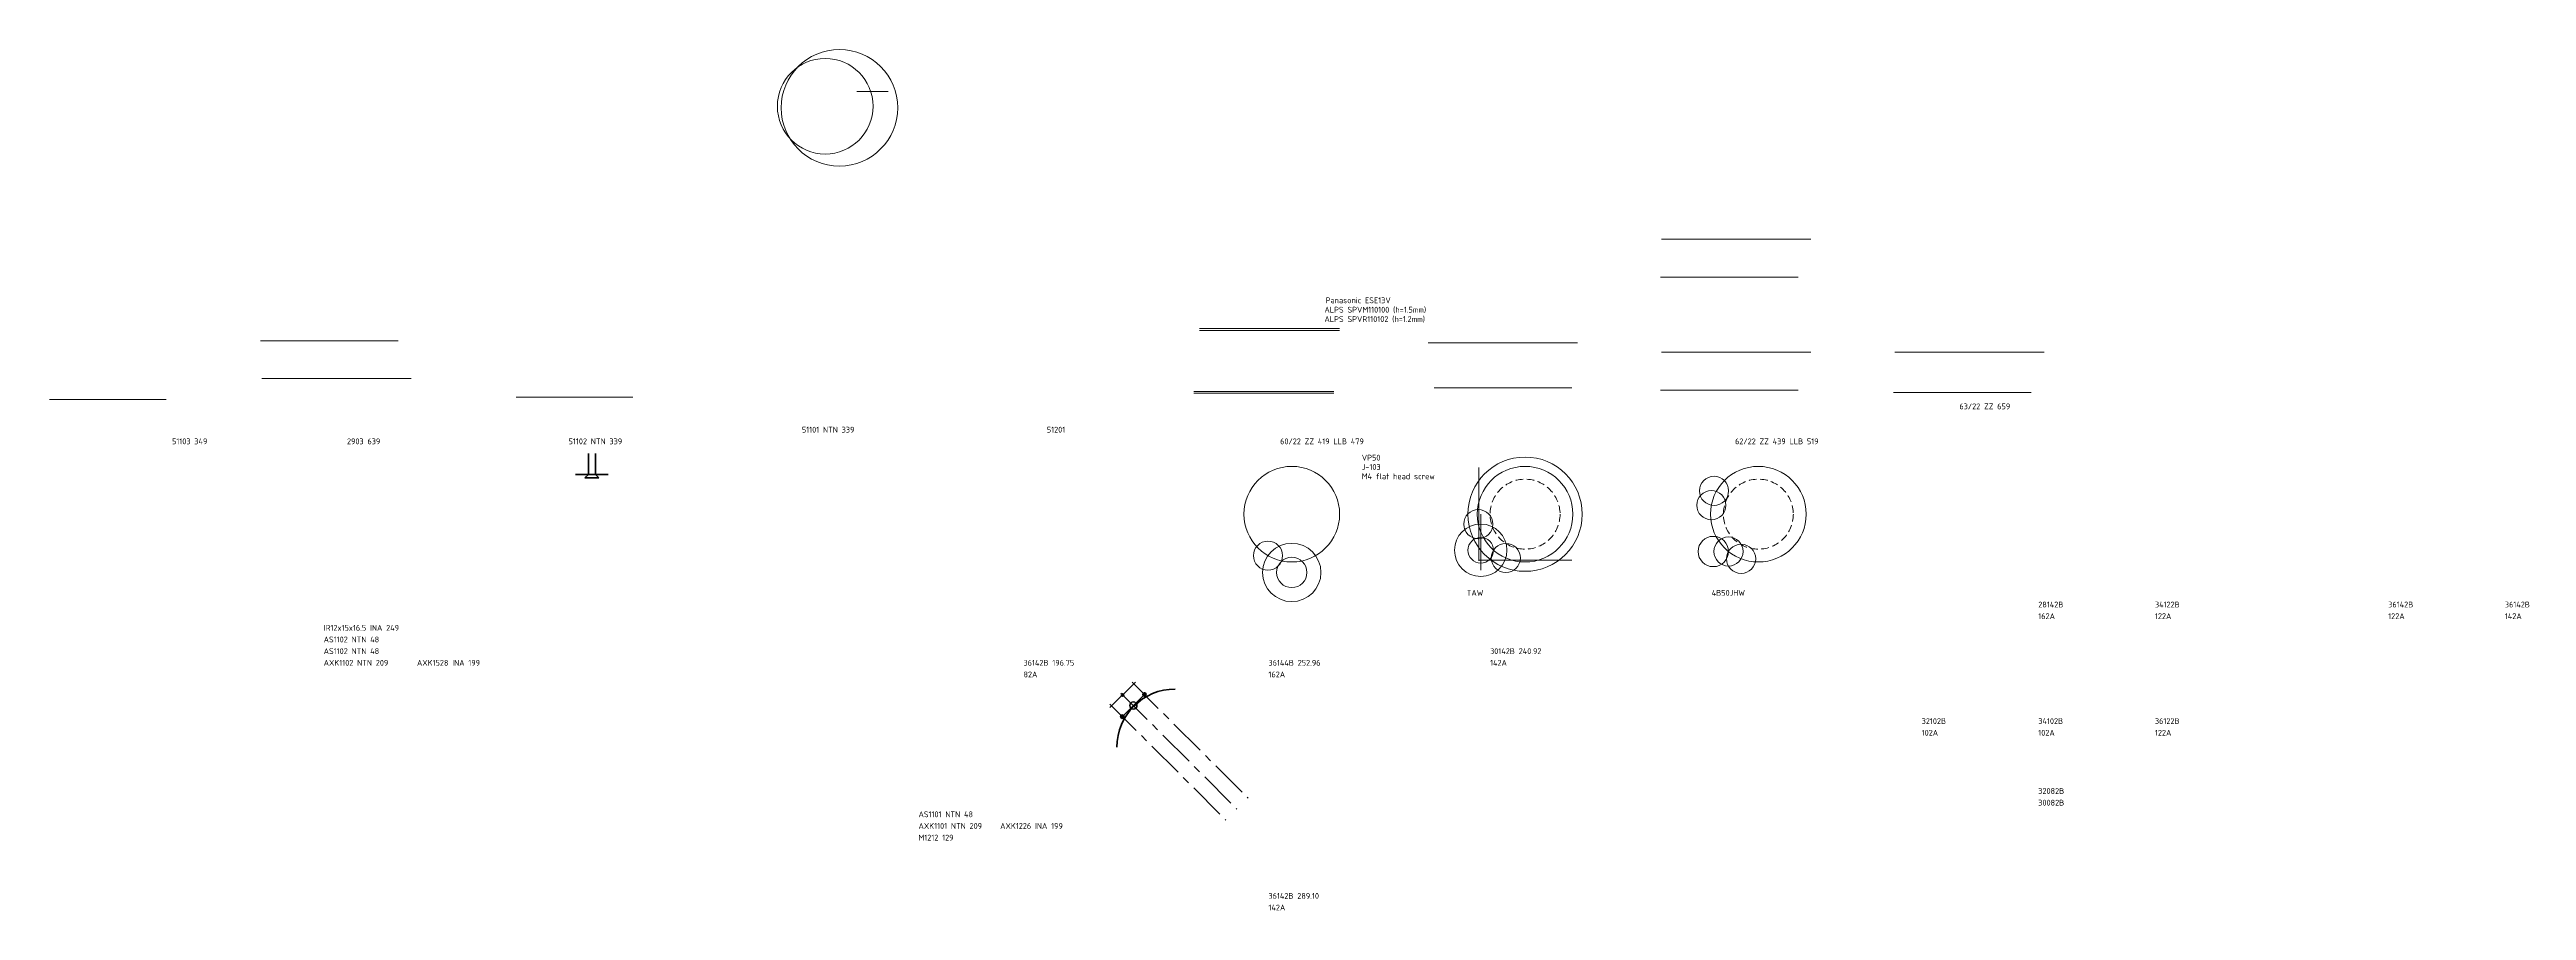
# Model space of a CAD drawing. Header units: millimetres. Extents: x 85 to 2209, y -690 to 49.
import ezdxf

# ---------------------------------------------------------------- set-up
doc = ezdxf.new("R2010")
doc.units = ezdxf.units.MM
doc.linetypes.add('CENTER', pattern=[50.800000000000004, 31.75, -6.35, 6.35, -6.35])
doc.linetypes.add('DASHED2', pattern=[9.524999999999999, 6.35, -3.175])
doc.layers.get('0').update_dxf_attribs({"linetype": 'CONTINUOUS', "lineweight": 0})
for name, color, linetype, lineweight in [('AUX', 1, 'CONTINUOUS', 13), ('CENTER', 7, 'CENTER', 18), ('CONTOUR', 7, 'CONTINUOUS', 35), ('TEXT', 7, 'CONTINUOUS', 18)]:
    doc.layers.add(name, color=color, linetype=linetype, lineweight=lineweight)
doc.styles.add('iso', font='iso')

msp = doc.modelspace()

# ---------------------------------------------------------------- linework, layer by layer
at = {"layer": 'AUX'}
for p, q in [((777.0130843061843, 12.6), (804.0130843061843, 12.60000000000001)), ((1467, -114), (1595, -114)), ((1466, -146.5), (1584, -146.5)), ((1071, -190.7999999999985), (1191, -190.7999999999985)), ((266, -201.1999999999985), (384, -201.1999999999985)), ((1071, -192.3999999999985), (1191, -192.3999999999985)), ((1267, -203), (1395, -203)), ((1467, -211), (1595, -211)), ((1667, -211.0000000000015), (1795, -211.0000000000015)), ((85, -251.5), (185, -251.5)), ((267, -233.6999999999985), (395, -233.6999999999985)), ((485, -249.5), (585, -249.5)), ((1066, -244.6999999999969), (1186, -244.6999999999969)), ((1066, -246.2999999999969), (1186, -246.2999999999969)), ((1272, -241.5), (1390, -241.5)), ((1466, -243.5), (1584, -243.5)), ((1666, -245.5), (1784, -245.5)), ((1310.5, -390), (1310.5, -310)), ((1312, -398), (1312, -350)), ((1310, -389.5), (1390, -389.5))]:
    msp.add_line(p, q, dxfattribs=at)
for centre, radius in [((762.1731818630034, -1.318416006296073), 50), ((750, 2.4e-15), 41), ((1150, -350), 41), ((1350, -350), 49), ((1350, -350), 41), ((1512, -330), 12.5), ((1550, -350), 41), ((1509.731004478495, -342.2923414906821), 12.5), ((1312, -380.9354165965161), 22.5), ((1309.897956759391, -358.5338225859415), 12.5), ((1129.592001568013, -385.5599999999998), 12.5), ((1150, -400), 25), ((1312, -380.9354165965161), 11), ((1333.509581766223, -387.5375293070166), 12.5), ((1511.367988764064, -381.9999999999995), 13), ((1524.367988764018, -382.0000309118935), 12.5), ((1535.201335897146, -388.2361025834381), 12.5), ((1150, -400.0000000000001), 13)]:
    msp.add_circle(centre, radius, dxfattribs=at)
at = {"layer": 'AUX', "linetype": 'DASHED2'}
for centre in [(1350, -350), (1550, -350)]:
    msp.add_circle(centre, 30, dxfattribs=at)
at = {"layer": 'CENTER'}
for p, q in [((994.1105555697271, -515.8894444302729), (1015.889444430273, -494.1105555697271)), ((1003.302943725152, -525.081832585698), (1025.081832585698, -503.3029437251523)), ((1003.585786437627, -503.5857864376269), (1103.033008588991, -603.033008588991)), ((1013.061017305527, -494.1105555697271), (1112.508239456891, -593.5577777210913)), ((994.1105555697271, -513.0610173055267), (1093.557777721091, -612.5082394568908))]:
    msp.add_line(p, q, dxfattribs=at)
at = {"layer": 'CONTOUR'}
for p, q in [((536, -315.856406460551), (564, -315.856406460551)), ((544, -318.8564064605511), (547.0000000000001, -315.856406460551)), ((547, -298), (547, -315.856406460551)), ((553, -298), (553, -315.856406460551)), ((553.0000000000001, -315.856406460551), (556, -318.8564064605509)), ((544, -318.8564064605511), (556, -318.8564064605509))]:
    msp.add_line(p, q, dxfattribs=at)
for centre, radius in [((1005, -505), 1), ((1023.667619023325, -504.7171572875254), 1.5), ((1004.717157287525, -523.6676190233248), 1.5), ((1014.192388155425, -514.1923881554251), 3.075)]:
    msp.add_circle(centre, radius, dxfattribs=at)
msp.add_arc((1050, -550), 50, 90, 180, dxfattribs=at)

# ---------------------------------------------------------------- texts
at = {"char_height": 5, "attachment_point": 7, "line_spacing_factor": 0.96, "style": 'iso'}
for s, insert, width in [('TAW', (1300, -420), 13.88888888888889), ('32082B', (1790, -590.0000000000003), 22.22222222222253), ('30082B', (1790, -600.0000000000003), 22.22222222222253)]:
    msp.add_mtext(s, dxfattribs=dict(at, insert=insert, width=width))
at = {"layer": 'TEXT', "char_height": 5, "attachment_point": 7, "line_spacing_factor": 0.96, "style": 'iso'}
for s, insert, width in [('Panasonic ESE13V', (1179, -169.0000001442615), 58.75190380011379), ('ALPS SPVM110100 (h=1.5mm)', (1178, -177.5555555555555), 93.05555232442397), ('ALPS SPVR110102 (h=1.2mm)', (1178, -185.5555555555555), 92.49999676886812), ('51101 NTN 339', (730, -280.0000000000003), 46.94444444444537), ('51201', (940, -280.0000000000003), 15.55555555555587), ('63/22 ZZ 659 ', (1722.36111111111, -260), 45.83333333333457), ('51103 349', (190, -290.0000000000003), 31.52777777777871), ('2903 639', (340, -290.0000000000003), 29.30555555555681), ('51102 NTN 339', (530, -290.0000000000003), 48.05555555555649), ('60/22 ZZ 419 LLB 479', (1140, -290), 77.22222222222285), ('62/22 ZZ 439 LLB 519', (1530, -290.0000000000003), 76.66666666666791), ('VP50\\PJ-103\\PM4 flat head screw', (1210, -320.0000001442615), 66.80746041568042), ('4B50JHW', (1510, -420.0000000000003), 28.88888888888951), ('IR12x15x16.5 INA 249', (320, -450.0000000000003), 68.61111111111205), ('162A', (1790, -440), 13.8888888888892), ('28142B', (1790, -430), 21.66666666666667), ('122A', (1890, -440), 13.88888888888889), ('34122B', (1890, -430.0000000000003), 21.66666666666698), ('122A', (2090, -440), 13.88888888888889), ('36142B', (2090, -430.0000000000003), 21.66666666666729), ('142A', (2190, -440), 14.44444444444444), ('36142B', (2190, -430.0000000000003), 21.66666666666729), ('AS1102 NTN 48', (320, -460.0000000000006), 50.27777671776704), ('AS1102 NTN 48', (320, -470.0000000000006), 50.27777671776704), ('30142B 240.92', (1320, -470.0000000000003), 47.08333333333395), ('AXK1102 NTN 209', (320, -480), 58.61111111111112), ('AXK1528 INA 199', (400, -480.0000000000003), 56.38888888888952), ('36142B 196.75', (920, -480.0000000000003), 45.41666666666823), ('82A', (920, -490), 11.11111111111111), ('162A', (1130, -490), 13.8888888888892), ('36144B 252.96', (1130, -480.0000000000003), 47.08333333333488), ('142A', (1320, -480), 14.44444444444444), ('32102B', (1690, -530.0000000000003), 21.11111111111142), ('34102B', (1790, -530.0000000000003), 21.66666666666698), ('36122B', (1890, -530.0000000000003), 21.11111111111173), ('102A', (1690, -540), 13.88888888888889), ('102A', (1790, -540), 13.88888888888889), ('122A', (1890, -540), 13.88888888888889), ('AS1101 NTN 48', (830, -610.0000000000006), 49.16666560665593), ('AXK1101 NTN 209', (830, -620), 57.50000000000001), ('AXK1226 INA 199', (900, -620), 56.38888888888952), ('M1212 129', (830, -630), 30.97222222222222), ('36142B 289.10', (1130, -680.0000000000003), 45.41666666666759), ('142A', (1130, -690), 14.44444444444444)]:
    msp.add_mtext(s, dxfattribs=dict(at, insert=insert, width=width))

doc.saveas('drawing.dxf')
